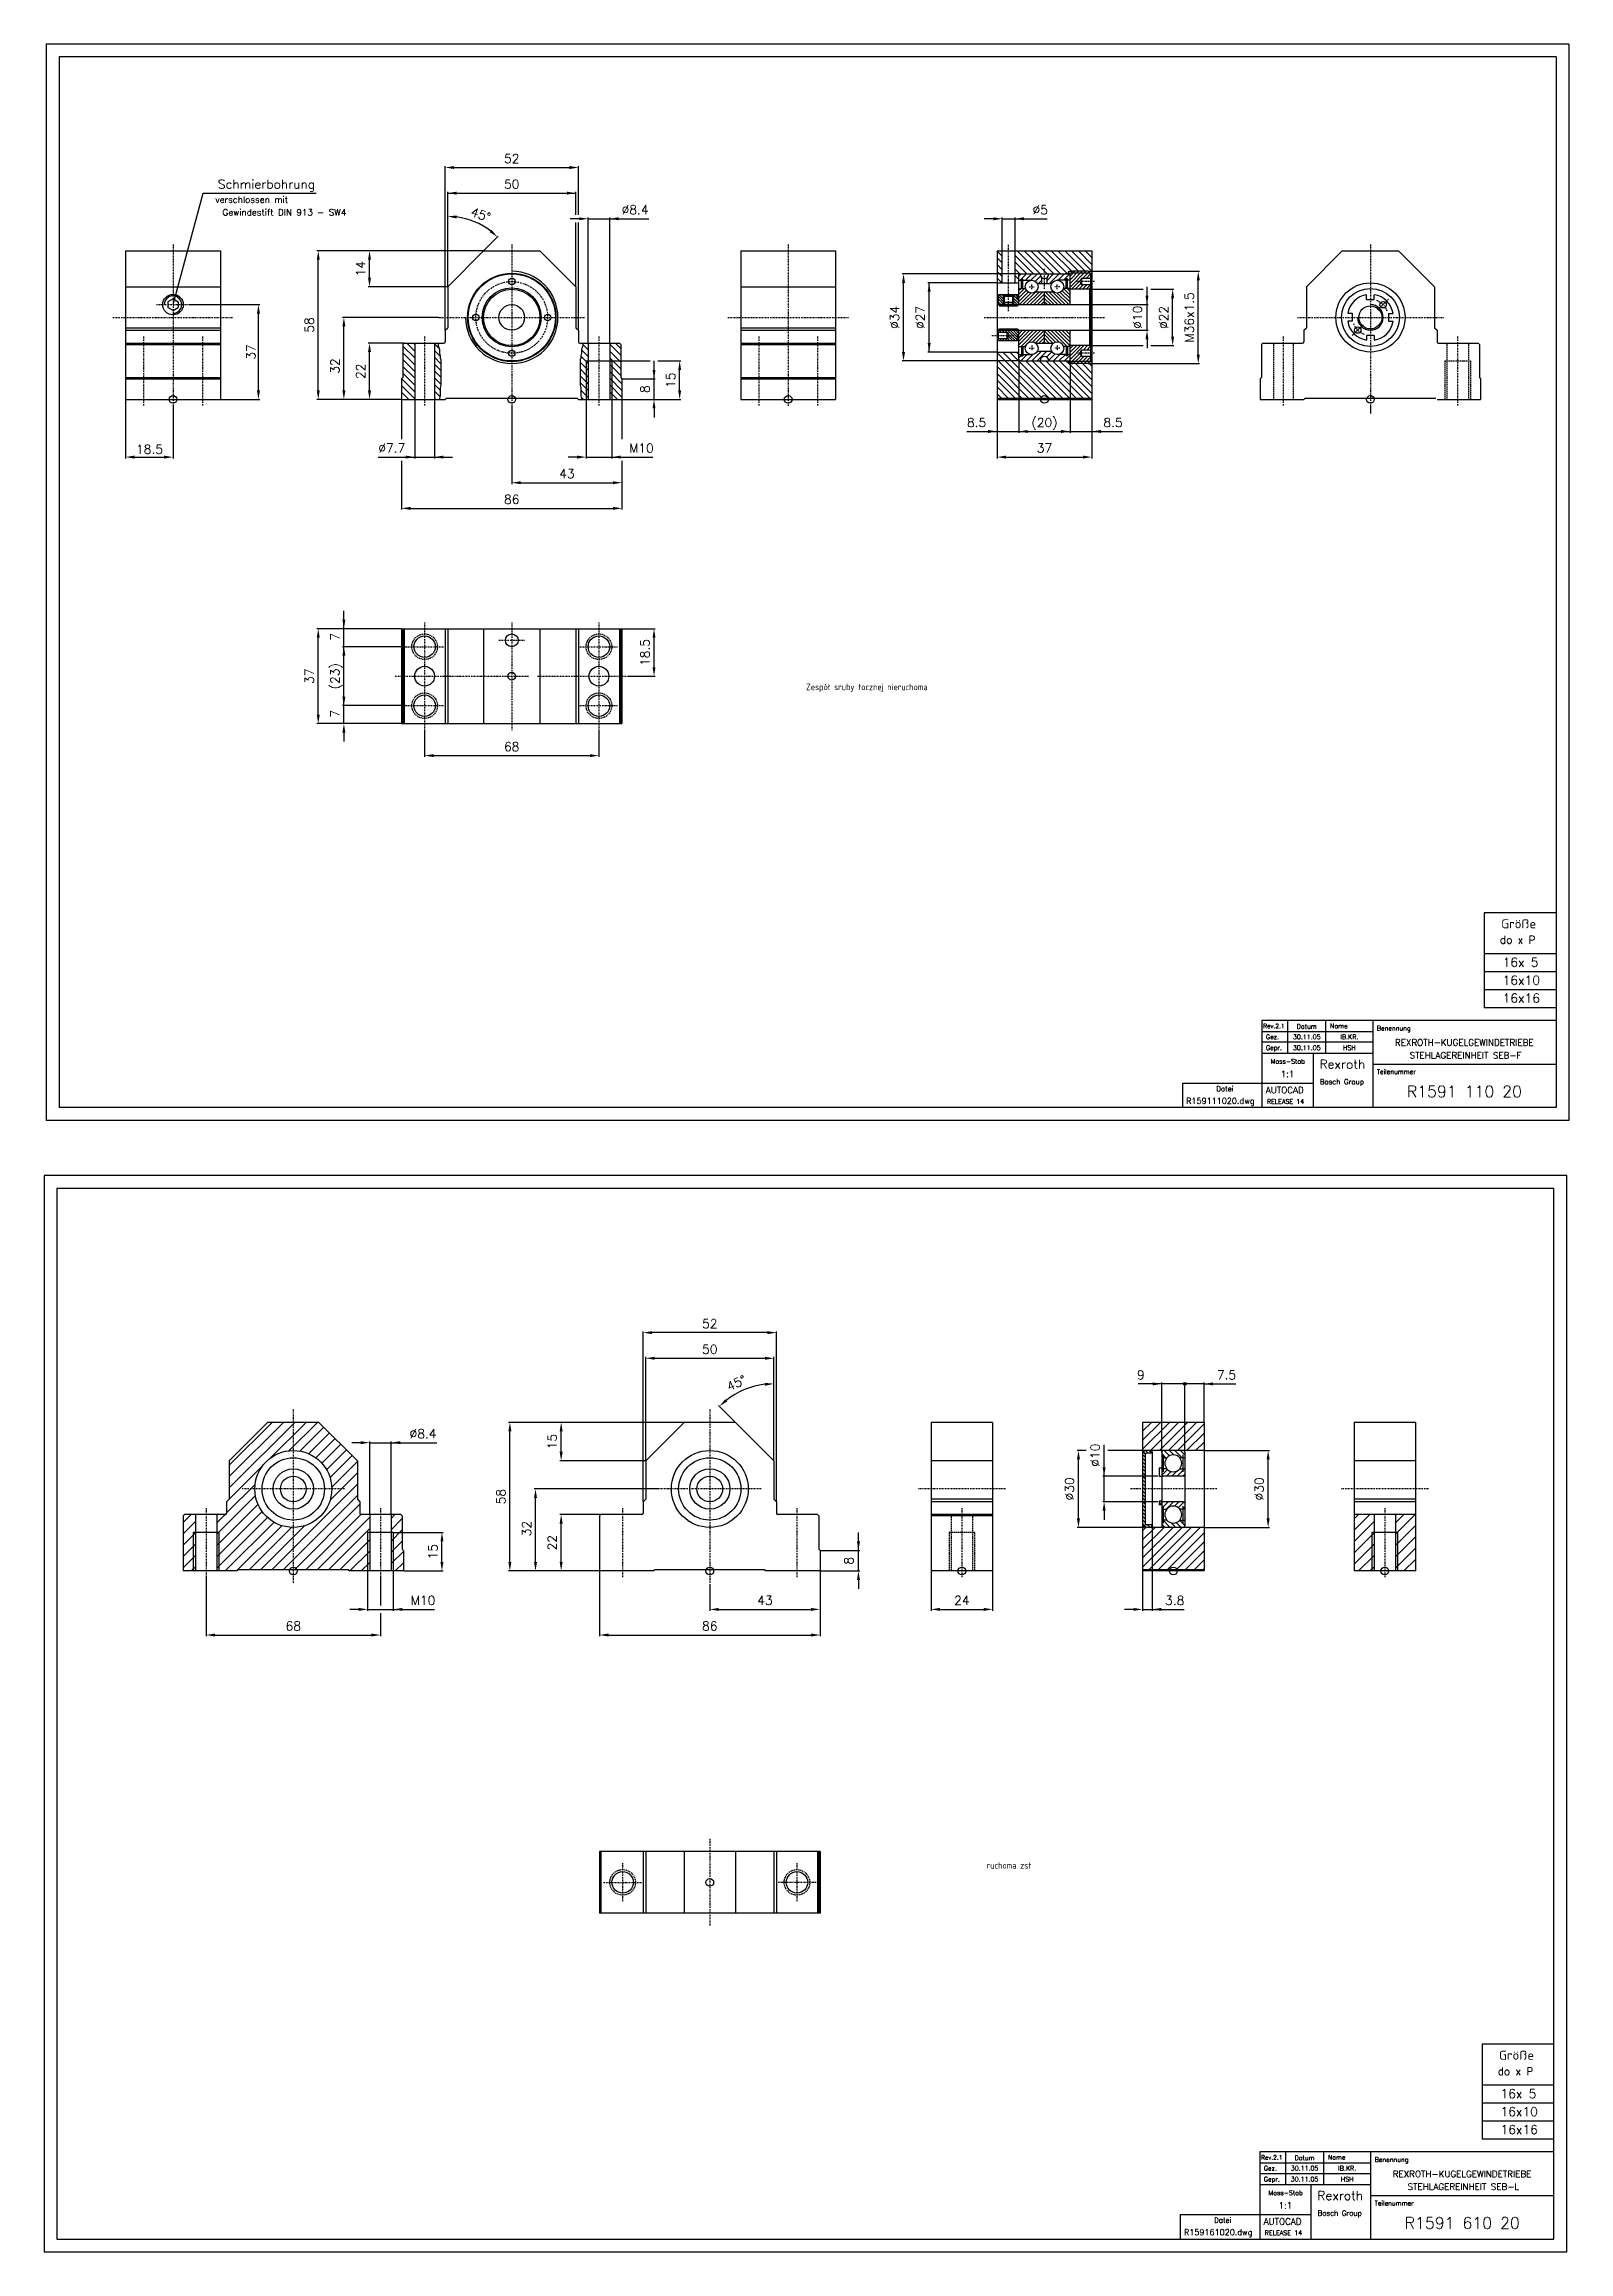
# Model space of a CAD drawing. Header units: millimetres. Extents: x 825 to 4294, y 1031 to 3282.
# Drawn here: x 825 to 1420, y 2257 to 3119 of the extents above; entities that cross this region are included whole.
import ezdxf
from ezdxf.enums import TextEntityAlignment as Align

# ---------------------------------------------------------------- set-up
doc = ezdxf.new("R2010")
doc.units = ezdxf.units.MM
for name, pattern in [('AUSGEZOGEN', [0]), ('GESTRICHELT', [0.75, 0.5, -0.25]), ('STRICHPUNKT', [1, 0.5, -0.25, 0, -0.25])]:
    doc.linetypes.add(name, pattern=pattern)
for name, color, linetype in [('B3STAR', 3, 'AUSGEZOGEN'), ('L2STAR', 2, 'AUSGEZOGEN'), ('L3STAR', 3, 'AUSGEZOGEN'), ('L5STAR', 7, 'AUSGEZOGEN'), ('M2STAR', 2, 'STRICHPUNKT'), ('S2STAR', 2, 'AUSGEZOGEN'), ('T2STAR', 2, 'AUSGEZOGEN'), ('T3STAR', 3, 'AUSGEZOGEN'), ('U2STAR', 2, 'GESTRICHELT')]:
    doc.layers.add(name, color=color, linetype=linetype)
doc.styles.add('SIMPLEX8', font='SIMPLEX8.shx')
doc.styles.get("Standard").update_dxf_attribs({"font": 'geniso.shx'})

msp = doc.modelspace()

# ---------------------------------------------------------------- texts
at = {"char_height": 2.5, "attachment_point": 1}
for s, width, insert in [('Zespół sruby tocznej nieruchoma', 219.3008758, (1121.94478, 2869.23417)), ('ruchoma zst', 138.0742816, (1192.41436, 2409.37152))]:
    msp.add_mtext_dynamic_manual_height_columns(s, width=width, gutter_width=12.5, heights=[0], dxfattribs=dict(at, insert=insert))
at = {"layer": 'B3STAR', "style": 'SIMPLEX8'}
for s, height, p in [('52', 3.5, (1007.12162, 3074.18831)), ('verschlossen mit', 2.5, (905.61945, 3058.18831)), ('Schmierbohrung ', 3.5, (912.61945, 3064.18831)), ('50', 3.5, (1007.12162, 3064.18831)), ('Gewindestift DIN 913 - SW4', 2.5, (918.41945, 3053.18831)), ('%%c8.4', 3.5, (1055.24495, 3054.18831)), ('%%c5', 3.5, (1213.29844, 3054.18831)), ('8.5', 3.5, (1188.46511, 2971.18831)), ('(20)', 3.5, (1214.95844, 2971.18831)), ('8.5', 3.5, (1241.71511, 2971.18831)), ('%%c7.7', 3.5, (960.31162, 2961.18831)), ('M10', 3.5, (1057.71162, 2961.18831)), ('37', 3.5, (1214.95844, 2961.18831)), ('43', 3.5, (1028.62162, 2951.18831)), ('86', 3.5, (1007.12162, 2941.18831)), ('68', 3.5, (1007.12162, 2844.68831)), ('52', 3.5, (1084.38257, 2619.51624)), ('50', 3.5, (1084.38257, 2609.51624)), ('9', 3.5, (1252.54355, 2599.51624)), ('7.5', 3.5, (1285.97355, 2599.51624)), ('%%c8.4', 3.5, (972.50591, 2576.5735)), ('M10', 3.5, (972.47257, 2511.51624)), ('43', 3.5, (1105.88257, 2511.51624)), ('24', 3.5, (1182.71688, 2511.51624)), ('3.8', 3.5, (1265.77355, 2511.51624)), ('68', 3.5, (921.88257, 2501.51624)), ('86', 3.5, (1084.38257, 2501.51624))]:
    msp.add_text(s, height=height, dxfattribs=at).set_placement(p, align=Align.MIDDLE_CENTER)
for s, rotation, p in [('45%%d', 340.86092101, (995.03899, 3052.32398)), ('14', 90, (948.12162, 3031.18831)), ('%%c34', 90, (1156.45844, 3012.18831)), ('%%C27', 90, (1166.45844, 3012.18831)), ('%%c10', 90, (1251.24989, 3012.23606)), ('%%c22', 90, (1261.45844, 3012.18831)), ('M36x1.5', 90, (1271.45844, 3012.18831)), ('58', 90, (928.12162, 3009.18831)), ('32', 90, (938.12162, 2993.18831)), ('22', 90, (948.12162, 2991.18831)), ('15', 90, (1069.12162, 2987.68831)), ('8', 90, (1059.12162, 2984.19498)), ('7', 90, (938.12162, 2887.52831)), ('18.5', 90, (1059.12162, 2881.43831)), ('37', 90, (928.12162, 2872.18831)), ('(23)', 90, (938.12162, 2872.18831)), ('7', 90, (938.12162, 2857.52831)), ('45%%d', 25.11082797, (1094.77211, 2596.32177)), ('15', 90, (1022.88257, 2573.51624)), ('%%c10', 90, (1234.71688, 2568.18957)), ('%%c30', 90, (1224.71688, 2555.01624)), ('%%c30', 90, (1298.71688, 2555.01624)), ('58', 90, (1002.88257, 2552.01624)), ('32', 90, (1012.88257, 2539.53351)), ('15', 90, (976.38257, 2530.51624)), ('22', 90, (1022.88257, 2534.01624)), ('8', 90, (1138.63734, 2527.01351))]:
    msp.add_text(s, height=3.5, rotation=rotation, dxfattribs=at).set_placement(p, align=Align.MIDDLE_CENTER)
at = {"layer": 'B3STAR', "insert": (905.35299, 2998.68831), "char_height": 3.5, "attachment_point": 5, "rotation": 90, "style": 'SIMPLEX8'}
msp.add_mtext('37', dxfattribs=at)
at = {"layer": 'B3STAR', "insert": (865.79989, 2960.75768), "char_height": 3.5, "attachment_point": 5, "style": 'SIMPLEX8'}
msp.add_mtext('18.5', dxfattribs=at)
at = {"layer": 'L5STAR', "color": 7, "style": 'SIMPLEX8'}
for s, height, p in [('Rexroth', 3.5, (1322.24159, 2719.03316)), ('Bosch Group', 2, (1322.3735, 2712.94802)), ('Rexroth', 3.5, (1321.39618, 2277.51127)), ('Bosch Group', 2, (1321.52809, 2271.42612))]:
    msp.add_text(s, height=height, dxfattribs=at).set_placement(p)
at = {"layer": 'T2STAR', "style": 'SIMPLEX8'}
for s, height, p in [('Größe', 3.5, (1393.1303, 2773.80734)), ('do x P', 3, (1392.6303, 2767.80734)), ('16x 5', 3.5, (1393.7303, 2758.80734)), ('16x10', 3.5, (1393.7303, 2751.80734)), ('16x16', 3.5, (1393.7303, 2744.80734)), ('Rev.2.1', 1.7, (1300.2803, 2734.80734)), ('Gez.', 1.8, (1301.3803, 2730.55734)), ('Name', 1.8, (1326.3803, 2734.80734)), ('Benennung', 1.8, (1344.6303, 2733.93234)), ('Gepr.', 1.8, (1301.3803, 2726.30734)), ('Teilenummer', 1.8, (1344.6303, 2716.93244)), ('R159111020.dwg', 2.3, (1270.23671, 2705.32792)), ('Datei', 2, (1281.9934, 2710.19008)), ('AUTOCAD', 2.5, (1301.31684, 2709.42717)), ('RELEASE 14', 1.8, (1301.73671, 2705.32792)), ('Größe', 3.5, (1392.28489, 2332.28544)), ('do x P', 3, (1391.78489, 2326.28544)), ('16x 5', 3.5, (1392.88489, 2317.28544)), ('16x10', 3.5, (1392.88489, 2310.28544)), ('16x16', 3.5, (1392.88489, 2303.28544)), ('Rev.2.1', 1.7, (1299.43489, 2293.28544)), ('Name', 1.8, (1325.53489, 2293.28544)), ('Benennung', 1.8, (1343.78489, 2292.41044)), ('Gez.', 1.8, (1300.53489, 2289.03544)), ('Gepr.', 1.8, (1300.53489, 2284.78544)), ('Teilenummer', 1.8, (1343.78489, 2275.41054)), ('R159161020.dwg', 2.3, (1269.39131, 2263.80602)), ('Datei', 2, (1281.14799, 2268.66818)), ('AUTOCAD', 2.5, (1300.47143, 2267.90527)), ('RELEASE 14', 1.8, (1300.89131, 2263.80602))]:
    msp.add_text(s, height=height, dxfattribs=at).set_placement(p)
for s, height, p in [('30.11.05', 1.8, (1317.2813, 2731.45744)), ('Datum', 1.8, (1317.2813, 2735.52744)), ('IB.KR.', 1.8, (1333.9063, 2731.45744)), ('Mass-Stab', 1.8, (1309.8803, 2721.88304)), ('30.11.05', 1.8, (1317.2813, 2727.20744)), ('HSH', 1.8, (1333.9063, 2727.20744)), ('1:1', 2.5, (1309.7813, 2716.94244)), ('Datum', 1.8, (1316.43589, 2294.00554)), ('30.11.05', 1.8, (1316.43589, 2289.93554)), ('30.11.05', 1.8, (1316.43589, 2285.68554)), ('IB.KR.', 1.8, (1333.06089, 2289.93554)), ('HSH', 1.8, (1333.06089, 2285.68554)), ('Mass-Stab', 1.8, (1309.03489, 2280.36114)), ('1:1', 2.5, (1308.93589, 2275.42054))]:
    msp.add_text(s, height=height, dxfattribs=at).set_placement(p, align=Align.MIDDLE)
at = {"layer": 'T3STAR', "style": 'SIMPLEX8'}
for s, height, p in [('REXROTH-KUGELGEWINDETRIEBE', 2.5, (1378.7303, 2729.23174)), ('STEHLAGEREINHEIT SEB-F', 2.5, (1379.2303, 2724.23174)), ('R1591 110 20', 4.5, (1378.7813, 2710.11424)), ('REXROTH-KUGELGEWINDETRIEBE', 2.5, (1377.88489, 2287.70984)), ('STEHLAGEREINHEIT SEB-L', 2.5, (1378.38489, 2282.70984)), ('R1591 610 20', 4.5, (1377.93589, 2268.59234))]:
    msp.add_text(s, height=height, dxfattribs=at).set_placement(p, align=Align.MIDDLE)

# ---------------------------------------------------------------- blocks, each defined once
blk = doc.blocks.new('R159111020_1')
at = {"layer": 'L2STAR'}
for p, q in [((29, 15), (29, 0)), ((39, 15), (39, 0))]:
    blk.add_line(p, q, dxfattribs=at)
for points in [[(-28.69, 22), (-28.69, 20.91), (-28.43, 20.39), (-28.43, 20.13), (-28.17, 19.61), (-28.17, 18.05), (-27.91, 17.01), (-27.91, 15.97), (-27.65, 15.71), (-27.65, 5.57), (-27.91, 4.53), (-27.91, 1.41), (-28.17, 0.37), (-28.17, 0)], [(27.69, 22), (27.69, 20.91), (27.43, 20.39), (27.43, 20.13), (27.17, 19.61), (27.17, 18.05), (26.91, 17.01), (26.91, 15.97), (26.65, 15.71), (26.65, 5.57), (26.91, 4.53), (26.91, 1.41), (27.17, 0.37), (27.17, 0)]]:
    blk.add_lwpolyline(points, dxfattribs=at)
blk.add_arc((0, 32), 18, 180, 90, dxfattribs=at)
at = {"layer": 'L5STAR'}
for p, q in [((-25, 44), (-11, 58)), ((-11, 58), (11, 58)), ((11, 58), (25, 44)), ((-25, 44), (-25, 28)), ((25, 44), (25, 28)), ((-26, 27), (-25, 28)), ((-26, 27), (-26, 22.5)), ((25, 28), (26, 27)), ((26, 27), (26, 22.5)), ((-42, 22), (-42.5, 21.5)), ((-42.5, 21.5), (-42.5, 8.5)), ((-42, 22), (-26.5, 22)), ((-37.85, 22), (-37.85, 0)), ((-30.15, 22), (-30.15, 0)), ((26.5, 22), (42, 22)), ((29.8, 22), (29.8, 0)), ((38.2, 22), (38.2, 0)), ((42, 22), (42.5, 21.5)), ((42.5, 21.5), (42.5, 8.5)), ((29, 15), (39, 15)), ((-42.5, 8.5), (-43, 8)), ((-43, 8), (-43, 0)), ((-43, 8), (-43, 8)), ((-43, 0), (-26, 0)), ((-25.5, 0.5), (-26, 0)), ((-26, 0), (-26, 0)), ((-25.5, 0.5), (25.5, 0.5)), ((25.5, 0.5), (26, 0)), ((26, 0), (43, 0)), ((42.5, 8.5), (43, 8)), ((43, 8), (43, 0)), ((43, 8), (43, 8))]:
    blk.add_line(p, q, dxfattribs=at)
for centre, radius in [((0, 32), 17.25), ((0, 32), 17), ((0, 32), 11.5), ((0, 46), 1.25), ((0, 32), 11), ((0, 32), 5), ((-14, 32), 1.25), ((14, 32), 1.25), ((0, 18), 1.25)]:
    blk.add_circle(centre, radius, dxfattribs=at)
for centre, start, end in [((-26.5, 22.5), 270, 0), ((26.5, 22.5), 180, 270)]:
    blk.add_arc(centre, 0.5, start, end, dxfattribs=at)
at = {"layer": 'M2STAR'}
for p, q in [((0, 60.5), (0, -2.5)), ((-28.5, 32), (28.5, 32)), ((-34, 24.5), (-34, -2.5)), ((34, 24.5), (34, -2.5))]:
    blk.add_line(p, q, dxfattribs=at)
blk.add_circle((0, 32), 14, dxfattribs=at)
at = {"layer": 'S2STAR'}
for p, q in [((-37.85, 16.19), (-42.5, 20.84)), ((-37.85, 13.54), (-42.5, 18.19)), ((-37.85, 18.85), (-41, 22)), ((-37.85, 21.5), (-38.35, 22)), ((-28.33, 19.93), (-30.15, 21.75)), ((-27.91, 16.86), (-30.15, 19.1)), ((29.8, 16.7), (27.17, 19.33)), ((29.8, 19.35), (27.69, 21.46)), ((42.5, 17.25), (38.2, 21.55)), ((42.5, 14.6), (38.2, 18.9)), ((42.5, 19.91), (40.41, 22)), ((-37.85, 10.89), (-42.5, 15.54)), ((-37.85, 8.24), (-42.5, 12.89)), ((-37.85, 5.59), (-42.5, 10.24)), ((-27.65, 13.95), (-30.15, 16.45)), ((-27.65, 11.3), (-30.15, 13.8)), ((-27.65, 8.64), (-30.15, 11.15)), ((29.8, 11.39), (26.65, 14.55)), ((29.8, 8.74), (26.65, 11.89)), ((29.8, 6.09), (26.65, 9.24)), ((29.8, 14.04), (26.91, 16.94)), ((42.5, 11.95), (38.2, 16.25)), ((42.5, 9.3), (38.2, 13.6)), ((43, 6.15), (38.2, 10.95)), ((-37.85, 0.28), (-43, 5.43)), ((-40.22, 0), (-43, 2.78)), ((-37.85, 2.94), (-42.92, 8.01)), ((-27.65, 5.99), (-30.15, 8.49)), ((-27.91, 3.6), (-30.15, 5.84)), ((-28, 1.04), (-30.15, 3.19)), ((-29.61, 0), (-30.15, 0.54)), ((29.8, 3.44), (26.65, 6.59)), ((29.8, 0.79), (26.91, 3.68)), ((27.93, 0), (27.04, 0.9)), ((43, 3.5), (38.2, 8.3)), ((43, 0.84), (38.2, 5.64)), ((41.19, 0), (38.2, 2.99)), ((38.54, 0), (38.2, 0.34))]:
    blk.add_line(p, q, dxfattribs=at)
blk = doc.blocks.new('R159111020_2')
at = {"layer": 'L5STAR'}
for p, q in [((-18.5, 58), (18.5, 58)), ((-18.5, 58), (-18.5, 0)), ((18.5, 58), (18.5, 0)), ((-18.5, 44), (18.5, 44)), ((-18.5, 28), (18.5, 28)), ((-18.5, 27), (18.5, 27)), ((-18.5, 22), (18.5, 22)), ((-18.5, 21.5), (18.5, 21.5)), ((-18.5, 8.5), (18.5, 8.5)), ((-18.5, 8), (18.5, 8)), ((-18.5, 0), (18.5, 0))]:
    blk.add_line(p, q, dxfattribs=at)
at = {"layer": 'M2STAR'}
for p, q in [((0, 60.5), (0, -2.5)), ((-23.5, 32), (23.5, 32)), ((-11.5, 24.5), (-11.5, -2.5)), ((11.5, 24.5), (11.5, -2.5))]:
    blk.add_line(p, q, dxfattribs=at)
blk = doc.blocks.new('R159111020_21')
at = {"layer": 'L2STAR'}
for p, q in [((9.5, 50), (11, 50)), ((17.75, 49.25), (10.25, 49.25)), ((17, 50), (18.5, 50)), ((-18, 37), (-15.65, 37)), ((-16, 40.35), (-16, 41)), ((-16, 36.5), (-16, 37.9)), ((-15.65, 37.55), (-15.65, 40.7)), ((-14.75, 36.5), (-14.75, 37.2)), ((-14.25, 36.5), (-14.25, 37.2)), ((-13.75, 36.5), (-13.75, 37.2)), ((-13.25, 36.5), (-13.25, 37.2)), ((-12.35, 37.55), (-12.35, 40.7)), ((-12.35, 37), (-10, 37)), ((-12, 40.35), (-12, 41)), ((-12, 36.5), (-12, 37.9)), ((-18, 27), (-10, 27)), ((9.5, 14), (11, 14)), ((17.75, 14.75), (10.25, 14.75)), ((17, 14), (18.5, 14))]:
    blk.add_line(p, q, dxfattribs=at)
at = {"layer": 'L5STAR'}
for p, q in [((-18.5, 58), (18.5, 58)), ((-18.5, 58), (-18.5, 0)), ((-16.5, 45.5), (-16.5, 58)), ((-11.5, 45.5), (-11.5, 58)), ((18.5, 58), (18.5, 0)), ((-18.5, 45.5), (-10, 45.5)), ((-10, 49), (9.4, 49)), ((-10, 37), (-10, 49)), ((-10, 46.5), (-9, 46.5)), ((-10, 43.3), (-7.4, 43.3)), ((-9, 47), (-8.5, 47)), ((-9, 43.3), (-9, 47)), ((-8.5, 43.3), (-8.5, 47)), ((-8.5, 46.5), (-5, 46.5)), ((-2.81, 45.2), (2.81, 45.2)), ((-1, 45.2), (-1, 47.56)), ((1, 45.2), (1, 47.56)), ((8.5, 46.5), (5, 46.5)), ((10, 43.3), (7.4, 43.3)), ((8.5, 49.25), (10.25, 49.25)), ((8.5, 49), (8.5, 49.25)), ((9, 47), (8.5, 47)), ((8.5, 43.3), (8.5, 47)), ((9, 43.3), (9, 47)), ((10, 46.5), (9, 46.5)), ((9.5, 48.99), (9.5, 50)), ((11, 50), (10, 49)), ((10, 37), (10, 49)), ((17, 50), (11, 50)), ((14.5, 47.25), (13.78, 46)), ((13.78, 46), (14.5, 44.75)), ((18, 47.25), (14.5, 47.25)), ((14.5, 47.25), (14.5, 44.75)), ((18, 44.75), (14.5, 44.75)), ((17, 50), (18, 49)), ((17.5, 43), (18, 43.5)), ((17.75, 49.25), (18.5, 49.25)), ((18, 49), (18, 15)), ((-18, 41), (-10.5, 41)), ((-18, 37), (-18, 41)), ((-18, 37), (-17.5, 36.5)), ((-17.5, 36.5), (-10.5, 36.5)), ((-16, 40.35), (-15.65, 40.7)), ((-16, 40.35), (-12, 40.35)), ((-16, 37.9), (-16, 40.35)), ((-16, 37.9), (-12, 37.9)), ((-15.3, 37.2), (-16, 37.9)), ((-15.65, 40.7), (-15.65, 41)), ((-15.65, 40.7), (-12.35, 40.7)), ((-15.65, 36.5), (-15.65, 37.55)), ((-15.3, 37.2), (-12.7, 37.2)), ((-15.25, 36.5), (-15.25, 37.2)), ((-12.75, 36.5), (-12.75, 37.2)), ((-12.7, 37.2), (-12, 37.9)), ((-12.35, 40.7), (-12.35, 41)), ((-12, 40.35), (-12.35, 40.7)), ((-12.35, 36.5), (-12.35, 37.55)), ((-12, 37.9), (-12, 40.35)), ((-10.5, 39), (-10.5, 41)), ((-10.5, 39), (-10, 39)), ((-10, 37), (-10.5, 36.5)), ((-9.7, 37), (9.7, 37)), ((-3.5, 42), (3.5, 42)), ((0, 37), (0, 42)), ((17.5, 43), (10, 43)), ((17.5, 43), (17.5, 21)), ((-18, 27), (-17.5, 27.5)), ((-18, 23), (-18, 27)), ((-18, 26.25), (-14.5, 26.25)), ((-17.5, 27.5), (-10.5, 27.5)), ((-14.5, 23.75), (-14.5, 26.25)), ((-14.5, 26.25), (-13.78, 25)), ((-10, 27), (-10.5, 27.5)), ((-10, 15), (-10, 27)), ((-9.7, 27), (9.7, 27)), ((0, 22), (0, 27)), ((10, 15), (10, 27)), ((-18.5, 18.5), (-10, 18.5)), ((-18, 23.75), (-14.5, 23.75)), ((-18, 23), (-10.5, 23)), ((-14.5, 23.75), (-13.78, 25)), ((-10.5, 23), (-10.5, 25)), ((-10.5, 25), (-10, 25)), ((-10, 20.7), (-7.4, 20.7)), ((-10, 17.5), (-9, 17.5)), ((-9, 20.7), (-9, 17)), ((-8.5, 20.7), (-8.5, 17)), ((-8.5, 17.5), (-5, 17.5)), ((-3.5, 22), (3.5, 22)), ((-2.81, 18.8), (2.81, 18.8)), ((8.5, 17.5), (5, 17.5)), ((10, 20.7), (7.4, 20.7)), ((8.5, 20.7), (8.5, 17)), ((9, 20.7), (9, 17)), ((10, 17.5), (9, 17.5)), ((17.5, 21), (10, 21)), ((13.78, 18), (14.5, 19.25)), ((14.5, 16.75), (13.78, 18)), ((14.5, 16.75), (14.5, 19.25)), ((18, 19.25), (14.5, 19.25)), ((17.5, 21), (18, 20.5)), ((-10, 15), (9.4, 15)), ((-9, 17), (-8.5, 17)), ((9, 17), (8.5, 17)), ((8.5, 15), (8.5, 14.75)), ((8.5, 14.75), (10.25, 14.75)), ((9.5, 15.01), (9.5, 14)), ((11, 14), (10, 15)), ((17, 14), (11, 14)), ((18, 16.75), (14.5, 16.75)), ((17, 14), (18, 15)), ((17.75, 14.75), (18.5, 14.75)), ((-18.5, 0.5), (18.5, 0.5)), ((-18.5, 0), (18.5, 0))]:
    blk.add_line(p, q, dxfattribs=at)
for centre in [(-5, 44), (5, 44), (-5, 20), (5, 20)]:
    blk.add_circle(centre, 2.5, dxfattribs=at)
for centre, radius, start, end in [((-9.4, 48.4), 0.6, 90, 180), ((0, 49), 1.75, 180, 0), ((9.4, 48.4), 0.6, 360, 90), ((-9.7, 37.3), 0.3, 180, 270), ((9.7, 37.3), 0.3, 270, 0), ((-9.7, 26.7), 0.3, 90, 180), ((9.7, 26.7), 0.3, 0, 90), ((-9.4, 15.6), 0.6, 180, 270), ((0, 15), 1.75, 0, 180), ((9.4, 15.6), 0.6, 270, 360)]:
    blk.add_arc(centre, radius, start, end, dxfattribs=at)
at = {"layer": 'M2STAR'}
for p, q in [((-14, 34.5), (-14, 60.5)), ((-6, 44), (-4, 44)), ((-5, 43), (-5, 45)), ((0, 43.2), (0, 51)), ((6, 44), (4, 44)), ((5, 43), (5, 45)), ((19.5, 46), (12.28, 46)), ((-23.5, 32), (23.5, 32)), ((-20.5, 25), (-11.65, 25)), ((-6, 20), (-4, 20)), ((-5, 21), (-5, 19)), ((6, 20), (4, 20)), ((5, 21), (5, 19)), ((19.5, 18), (12.28, 18))]:
    blk.add_line(p, q, dxfattribs=at)
at = {"layer": 'S2STAR'}
for p, q in [((-16.5, 55.9), (-18.5, 57.9)), ((-16.5, 53.25), (-18.5, 55.25)), ((-16.5, 50.6), (-18.5, 52.6)), ((-4.29, 49), (-11.5, 56.21)), ((-6.95, 49), (-11.5, 53.55)), ((-1.64, 49), (-10.64, 58)), ((1.01, 49), (-7.99, 58)), ((3.66, 49), (-5.34, 58)), ((6.31, 49), (-2.69, 58)), ((8.71, 49.25), (-0.04, 58)), ((10.62, 50), (2.62, 58)), ((13.27, 50), (5.27, 58)), ((15.92, 50), (7.92, 58)), ((18.5, 50.07), (10.57, 58)), ((18.5, 52.72), (13.22, 58)), ((18.5, 55.37), (15.87, 58)), ((-16.5, 47.95), (-18.5, 49.95)), ((-16.7, 45.5), (-18.5, 47.3)), ((-9.6, 49), (-11.5, 50.9)), ((-10, 46.75), (-11.5, 48.25)), ((-10, 48.14), (-9.14, 49)), ((-10, 42.49), (-9.19, 43.3)), ((-10, 41.07), (-7.77, 43.3)), ((-9.52, 46.5), (-7.02, 49)), ((-8.5, 45.81), (-9, 46.31)), ((-8.5, 45.1), (-9, 45.6)), ((-8.5, 44.39), (-9, 44.89)), ((-8.5, 43.69), (-9, 44.19)), ((-8.82, 43.3), (-9, 43.48)), ((-8.5, 46.51), (-8.99, 47)), ((-7.4, 46.5), (-4.9, 49)), ((-5.28, 46.5), (-2.78, 49)), ((-3.59, 46.07), (-1.52, 48.14)), ((-2.34, 45.2), (-1, 46.54)), ((1, 46.42), (3.58, 49)), ((1.9, 45.2), (5.7, 49)), ((5.33, 46.5), (7.83, 49)), ((10, 40.74), (7.44, 43.3)), ((7.45, 46.5), (9.67, 48.73)), ((9, 45.98), (8.5, 46.48)), ((9, 45.28), (8.5, 45.78)), ((9, 44.57), (8.5, 45.07)), ((9, 43.86), (8.5, 44.36)), ((8.86, 43.3), (8.5, 43.66)), ((9, 46.69), (8.69, 47)), ((10, 42.16), (8.86, 43.3)), ((9.57, 46.5), (10, 46.93)), ((10, 46.7), (13.3, 50)), ((10, 45.28), (14.72, 50)), ((10, 43.87), (16.13, 50)), ((10, 48.11), (11.89, 50)), ((10.54, 43), (14.1, 46.55)), ((11.96, 43), (14.21, 45.25)), ((13.37, 43), (15.12, 44.75)), ((14.79, 47.25), (17.27, 49.73)), ((14.79, 43), (16.54, 44.75)), ((16.2, 43), (17.95, 44.75)), ((16.21, 47.25), (17.98, 49.02)), ((17.62, 47.25), (18, 47.63)), ((-16, 38.13), (-18, 40.13)), ((-15.65, 36.72), (-18, 39.07)), ((-16.49, 36.5), (-18, 38.01)), ((-16, 39.19), (-17.81, 41)), ((-16, 40.25), (-16.75, 41)), ((-10, 38.5), (-12, 40.5)), ((-10, 37.43), (-12, 39.43)), ((-10.31, 36.69), (-12, 38.37)), ((-11.19, 36.5), (-12, 37.31)), ((-10.5, 40.06), (-11.44, 41)), ((-10, 39.66), (-7.07, 42.59)), ((-10, 38.24), (-6.35, 41.9)), ((-9.77, 37.07), (-5.31, 41.52)), ((-8.42, 37), (-3.42, 42)), ((-7, 37), (-2, 42)), ((-5.59, 37), (-0.59, 42)), ((-4.17, 37), (0, 41.17)), ((-2.76, 37), (0, 39.76)), ((-1.35, 37), (0, 38.35)), ((3.84, 37), (0, 40.84)), ((2.43, 37), (0, 39.43)), ((1.01, 37), (0, 38.01)), ((5.26, 37), (0.26, 42)), ((6.67, 37), (1.67, 42)), ((8.08, 37), (3.08, 42)), ((9.5, 37), (5, 41.5)), ((10, 37.91), (6.14, 41.77)), ((10, 39.33), (6.92, 42.4)), ((-17.91, 26.25), (-18, 26.34)), ((-16.85, 26.25), (-17.8, 27.2)), ((-15.79, 26.25), (-17.04, 27.5)), ((-14.73, 26.25), (-15.98, 27.5)), ((-10.5, 23.09), (-14.91, 27.5)), ((-10.5, 24.15), (-13.85, 27.5)), ((-10.29, 25), (-12.79, 27.5)), ((-10, 25.77), (-11.73, 27.5)), ((-10, 26.83), (-10.17, 27)), ((-10, 21.27), (-4.27, 27)), ((-10, 25.52), (-8.52, 27)), ((-10, 24.1), (-7.1, 27)), ((-10, 22.69), (-5.69, 27)), ((-9.16, 20.7), (-2.86, 27)), ((-6.33, 22.12), (-1.45, 27)), ((-4.57, 22.46), (-0.03, 27)), ((4.3, 22.4), (0, 26.7)), ((5.72, 22.39), (1.11, 27)), ((8.83, 20.7), (2.53, 27)), ((10, 20.94), (3.94, 27)), ((10, 22.36), (5.36, 27)), ((10, 23.77), (6.77, 27)), ((10, 25.19), (8.19, 27)), ((10, 26.6), (9.6, 27)), ((-0.87, 0.5), (-18.5, 18.13)), ((-17.84, 23), (-18, 23.16)), ((-16.78, 23), (-17.53, 23.75)), ((-15.72, 23), (-16.47, 23.75)), ((1.78, 0.5), (-16.22, 18.5)), ((-14.66, 23), (-15.41, 23.75)), ((-14.5, 24.96), (-14.54, 25)), ((-13.6, 23), (-14.44, 23.85)), ((-12.54, 23), (-14.06, 24.52)), ((4.43, 0.5), (-13.57, 18.5)), ((-11.48, 23), (-13.48, 25)), ((-10, 17.58), (-10.92, 18.5)), ((-10, 16.32), (-9, 17.32)), ((-9.2, 15), (-6.7, 17.5)), ((-8.5, 19.64), (-9, 20.14)), ((-8.5, 18.94), (-9, 19.44)), ((-8.5, 18.23), (-9, 18.73)), ((-8.5, 17.52), (-9, 18.02)), ((-8.68, 17), (-9, 17.32)), ((-8.5, 20.35), (-8.85, 20.7)), ((-7.75, 20.7), (-7.12, 21.33)), ((-7.08, 15), (-4.54, 17.54)), ((-4.96, 15), (-1.16, 18.8)), ((-3.57, 22.05), (0, 25.62)), ((-2.84, 15), (0.96, 18.8)), ((-2.2, 22), (0, 24.2)), ((-0.79, 22), (0, 22.79)), ((3.29, 22), (0, 25.29)), ((1.87, 22), (0, 23.87)), ((0.46, 22), (0, 22.46)), ((0.83, 16.54), (2.91, 18.63)), ((1.72, 15.32), (4.08, 17.68)), ((3.52, 15), (6.02, 17.5)), ((5.65, 15), (8.14, 17.49)), ((7.41, 20.7), (7.39, 20.72)), ((7.77, 15), (10, 17.23)), ((9, 19.82), (8.5, 20.32)), ((9, 19.11), (8.5, 19.61)), ((9, 18.41), (8.5, 18.91)), ((9, 17.7), (8.5, 18.2)), ((8.99, 17), (8.5, 17.49)), ((9, 20.53), (8.83, 20.7)), ((10, 17), (14, 21)), ((10, 15.59), (15.41, 21)), ((10, 19.83), (11.17, 21)), ((10, 18.41), (12.59, 21)), ((10.41, 14.59), (13.8, 17.97)), ((15.08, 19.25), (16.83, 21)), ((16.49, 19.25), (17.87, 20.63)), ((-3.52, 0.5), (-18.5, 15.48)), ((-6.18, 0.5), (-18.5, 12.82)), ((-8.83, 0.5), (-18.5, 10.17)), ((7.08, 0.5), (-7.42, 15)), ((9.73, 0.5), (-4.77, 15)), ((12.39, 0.5), (-2.11, 15)), ((15.04, 0.5), (0.54, 15)), ((17.69, 0.5), (3.19, 15)), ((18.5, 2.34), (5.84, 15)), ((18.5, 4.99), (8.74, 14.75)), ((11.24, 14), (14.31, 17.07)), ((18.5, 7.64), (12.14, 14)), ((12.66, 14), (15.41, 16.75)), ((14.07, 14), (16.82, 16.75)), ((18.5, 10.3), (14.8, 14)), ((15.48, 14), (18, 16.52)), ((18.5, 12.95), (17.22, 14.22)), ((-11.48, 0.5), (-18.5, 7.52)), ((-14.13, 0.5), (-18.5, 4.87)), ((-16.78, 0.5), (-18.5, 2.22))]:
    blk.add_line(p, q, dxfattribs=at)
blk = doc.blocks.new('R159111020_3')
at = {"layer": 'L2STAR'}
blk.add_arc((0, 37), 3.4, 270, 180, dxfattribs=at)
at = {"layer": 'L5STAR'}
for p, q in [((-18.5, 58), (18.5, 58)), ((-18.5, 58), (-18.5, 0)), ((18.5, 58), (18.5, 0)), ((-18.5, 44), (18.5, 44)), ((0, 39.31), (-2, 38.15)), ((-2, 38.15), (-2, 35.85)), ((0, 34.69), (-2, 35.85)), ((0, 39.31), (2, 38.15)), ((0, 34.69), (2, 35.85)), ((2, 38.15), (2, 35.85)), ((-18.5, 28), (18.5, 28)), ((-18.5, 27), (18.5, 27)), ((-18.5, 22), (18.5, 22)), ((-18.5, 21.5), (18.5, 21.5)), ((-18.5, 8.5), (18.5, 8.5)), ((-18.5, 8), (18.5, 8)), ((-18.5, 0), (18.5, 0))]:
    blk.add_line(p, q, dxfattribs=at)
blk.add_circle((0, 37), 4, dxfattribs=at)
at = {"layer": 'M2STAR'}
for p, q in [((0, 60.5), (0, -2.5)), ((-6.5, 37), (6.5, 37)), ((-23.5, 32), (23.5, 32)), ((-11.5, 24.5), (-11.5, -2.5)), ((11.5, 24.5), (11.5, -2.5))]:
    blk.add_line(p, q, dxfattribs=at)
blk = doc.blocks.new('R159111020_5')
at = {"layer": 'L5STAR'}
for p, q in [((-43, 18.5), (43, 18.5)), ((-43, 18.5), (-43, -18.5)), ((-42.5, 18.5), (-42.5, -18.5)), ((-42, 18.5), (-42, -18.5)), ((-26, 18.5), (-26, -18.5)), ((-25, 18.5), (-25, -18.5)), ((-11, 18.5), (-11, -18.5)), ((11, 18.5), (11, -18.5)), ((25, 18.5), (25, -18.5)), ((25, 18.5), (25, -18.5)), ((26, 18.5), (26, -18.5)), ((26, 18.5), (26, -18.5)), ((42, 18.5), (42, -18.5)), ((42.5, 18.5), (42.5, -18.5)), ((43, 18.5), (43, -18.5)), ((-43, -18.5), (43, -18.5))]:
    blk.add_line(p, q, dxfattribs=at)
for centre, radius in [((-34, 11.5), 4.2), ((0, 14), 2.5), ((34, 11.5), 4.2), ((-34, 0), 3.85), ((34, 0), 3.85), ((-34, -11.5), 4.2), ((34, -11.5), 4.2)]:
    blk.add_circle(centre, radius, dxfattribs=at)
at = {"layer": 'M2STAR'}
for p, q in [((-34, 21), (-34, -21)), ((0, 21), (0, -21)), ((34, 21), (34, -21)), ((-41.5, 11.5), (-26.5, 11.5)), ((-5, 14), (5, 14)), ((26.5, 11.5), (41.5, 11.5)), ((-45.5, 0), (6.53, 0)), ((10, 0), (45.5, 0)), ((-41.5, -11.5), (-26.5, -11.5)), ((26.5, -11.5), (41.5, -11.5))]:
    blk.add_line(p, q, dxfattribs=at)
at = {"layer": 'U2STAR'}
for centre in [(-34, 11.5), (34, 11.5), (-34, -11.5), (34, -11.5)]:
    blk.add_circle(centre, 5, dxfattribs=at)
blk = doc.blocks.new('R159111020_6')
at = {"layer": 'L2STAR'}
blk.add_arc((0, 32), 5, 180, 90, dxfattribs=at)
at = {"layer": 'L5STAR'}
for p, q in [((-25, 44), (-11, 58)), ((-11, 58), (11, 58)), ((11, 58), (25, 44)), ((-25, 44), (-25, 28)), ((25, 44), (25, 28)), ((-1.5, 39), (-1.5, 40.87)), ((-1.5, 39), (1.5, 39)), ((1.5, 39), (1.5, 40.87)), ((-26, 27), (-25, 28)), ((-26, 27), (-26, 22.5)), ((-7, 33.5), (-8.87, 33.5)), ((-7, 30.5), (-8.87, 30.5)), ((-7, 30.5), (-7, 33.5)), ((7, 33.5), (7, 30.5)), ((7, 33.5), (8.87, 33.5)), ((7, 30.5), (8.87, 30.5)), ((25, 28), (26, 27)), ((26, 27), (26, 22.5)), ((-42, 22), (-42.5, 21.5)), ((-42.5, 21.5), (-42.5, 8.5)), ((-42, 22), (-26.5, 22)), ((1.5, 25), (-1.5, 25)), ((-1.5, 25), (-1.5, 23.13)), ((1.5, 25), (1.5, 23.13)), ((26.5, 22), (42, 22)), ((42, 22), (42.5, 21.5)), ((42.5, 21.5), (42.5, 8.5)), ((-42.5, 8.5), (-43, 8)), ((-43, 8), (-43, 0)), ((-43, 8), (-43, 8)), ((-43, 0), (-26, 0)), ((-25.5, 0.5), (-26, 0)), ((-26, 0), (-26, 0)), ((-25.5, 0.5), (25.5, 0.5)), ((26, 0), (43, 0)), ((42.5, 8.5), (43, 8)), ((43, 8), (43, 0)), ((43, 8), (43, 8))]:
    blk.add_line(p, q, dxfattribs=at)
for centre, radius in [((0, 32), 13.5), ((0, 32), 11.3), ((0, 32), 4.5), ((4.95, 36.95), 1.25), ((-4.95, 27.05), 1.25)]:
    blk.add_circle(centre, radius, dxfattribs=at)
for centre, radius, start, end in [((0, 32), 9, 99.59407, 170.40593), ((0, 32), 9, 9.59407, 80.40593), ((0, 32), 9, 189.59407, 260.40593), ((0, 32), 9, 279.59407, 350.40593), ((-26.5, 22.5), 0.5, 270, 0), ((26.5, 22.5), 0.5, 180, 270)]:
    blk.add_arc(centre, radius, start, end, dxfattribs=at)
at = {"layer": 'M2STAR'}
for p, q in [((0, 60.5), (0, -2.5)), ((2.83, 34.83), (7.07, 39.07)), ((-28.5, 32), (28.5, 32)), ((-7.07, 24.93), (-2.83, 29.17)), ((-34, 24.5), (-34, -2.5)), ((34, 24.5), (34, -2.5))]:
    blk.add_line(p, q, dxfattribs=at)
for start, end in [(20.25275, 69.74725), (200.25275, 249.74725)]:
    blk.add_arc((0, 32), 7, start, end, dxfattribs=at)
at = {"layer": 'U2STAR'}
for p, q in [((-37.85, 22), (-37.85, 0)), ((-30.15, 22), (-30.15, 0)), ((29.8, 22), (29.8, 0)), ((38.2, 22), (38.2, 0)), ((29, 15), (39, 15)), ((29, 15), (29, 0)), ((39, 15), (39, 0))]:
    blk.add_line(p, q, dxfattribs=at)
blk = doc.blocks.new('R159161020_1')
at = {"layer": 'L5STAR'}
for p, q in [((-10, 58), (-25, 43)), ((10, 58), (-10, 58)), ((10, 58), (25, 43)), ((-25, 43), (-25, 28)), ((25, 43), (25, 28)), ((-25, 28), (-26, 27)), ((-26, 27), (-26, 22.5)), ((25, 28), (26, 27)), ((26, 27), (26, 22.5)), ((-42.5, 22), (-43, 21.5)), ((-43, 21.5), (-43, 0)), ((-26.5, 22), (-42.5, 22)), ((42, 22), (26.5, 22)), ((42, 22), (42.5, 21.5)), ((42.5, 21.5), (42.5, 8.5)), ((-22, 0), (-43, 0)), ((-21.5, 0.5), (-22, 0)), ((21.5, 0.5), (-21.5, 0.5)), ((21.5, 0.5), (22, 0)), ((43, 0), (22, 0)), ((42.5, 8.5), (43, 8)), ((43, 8), (43, 0))]:
    blk.add_line(p, q, dxfattribs=at)
for radius in [15, 12.15, 7.85, 5]:
    blk.add_circle((0, 32), radius, dxfattribs=at)
for centre, start, end in [((-26.5, 22.5), 270, 360), ((26.5, 22.5), 180, 270)]:
    blk.add_arc(centre, 0.5, start, end, dxfattribs=at)
at = {"layer": 'M2STAR'}
for p, q in [((0, 63), (0, -5)), ((20, 32), (-20, 32)), ((-34, 24.5), (-34, -2.5)), ((34, 24.5), (34, -2.5))]:
    blk.add_line(p, q, dxfattribs=at)
blk = doc.blocks.new('R159161020_11')
at = {"layer": 'L2STAR'}
for p, q in [((-39, 15), (-39, 0)), ((-29, 15), (-29, 0)), ((29, 15), (29, 0)), ((39, 15), (39, 0))]:
    blk.add_line(p, q, dxfattribs=at)
at = {"layer": 'L5STAR'}
for p, q in [((-10, 58), (-25, 43)), ((10, 58), (-10, 58)), ((10, 58), (25, 43)), ((-25, 43), (-25, 28)), ((25, 43), (25, 28)), ((-25, 28), (-26, 27)), ((-26, 27), (-26, 22.5)), ((25, 28), (26, 27)), ((26, 27), (26, 22.5)), ((-42.5, 22), (-43, 21.5)), ((-43, 21.5), (-43, 0)), ((-26.5, 22), (-42.5, 22)), ((-38.2, 22), (-38.2, 0)), ((-29.8, 22), (-29.8, 0)), ((42, 22), (26.5, 22)), ((29.8, 22), (29.8, 0)), ((38.2, 22), (38.2, 0)), ((42, 22), (42.5, 21.5)), ((42.5, 21.5), (42.5, 8.5)), ((-29, 15), (-39, 15)), ((39, 15), (29, 15)), ((-22, 0), (-43, 0)), ((-21.5, 0.5), (-22, 0)), ((21.5, 0.5), (-21.5, 0.5)), ((21.5, 0.5), (22, 0)), ((43, 0), (22, 0)), ((42.5, 8.5), (43, 8)), ((43, 8), (43, 0))]:
    blk.add_line(p, q, dxfattribs=at)
for radius in [15, 12.15, 7.85, 5]:
    blk.add_circle((0, 32), radius, dxfattribs=at)
for centre, start, end in [((-26.5, 22.5), 270, 0), ((26.5, 22.5), 180, 270)]:
    blk.add_arc(centre, 0.5, start, end, dxfattribs=at)
at = {"layer": 'M2STAR'}
for p, q in [((0, 63), (0, -5)), ((20, 32), (-20, 32)), ((-34, 24.5), (-34, -2.5)), ((34, 24.5), (34, -2.5))]:
    blk.add_line(p, q, dxfattribs=at)
at = {"layer": 'S2STAR'}
for p, q in [((-25, 41.3), (-8.3, 58)), ((-25, 36.88), (-3.88, 58)), ((-25, 32.46), (0.54, 58)), ((-9.17, 43.87), (4.96, 58)), ((-1.72, 46.9), (9.38, 58)), ((2.58, 46.78), (11.9, 56.1)), ((5.98, 45.76), (14.11, 53.89)), ((8.79, 44.15), (16.32, 51.68)), ((11.12, 42.06), (18.53, 49.47)), ((12.99, 39.51), (20.74, 47.26)), ((14.33, 36.43), (22.95, 45.05)), ((-25, 28.04), (-11.87, 41.17)), ((14.34, 27.61), (25, 38.26)), ((14.99, 32.67), (25, 42.68)), ((-29.8, 14.4), (-14.78, 29.42)), ((-29.8, 9.98), (-13.76, 26.02)), ((-26, 22.62), (-14.9, 33.72)), ((-8.35, 0.5), (25, 33.85)), ((-3.93, 0.5), (25, 29.43)), ((0.49, 0.5), (26, 26.01)), ((-43, 18.88), (-39.88, 22)), ((-43, 14.46), (-38.2, 19.26)), ((-29.8, 5.56), (-12.15, 23.21)), ((-29.8, 18.82), (-26.62, 22)), ((-29.8, 1.14), (-10.06, 20.88)), ((-26.52, 0), (-7.51, 19.01)), ((-22.1, 0), (-4.43, 17.67)), ((-12.76, 0.5), (4.39, 17.66)), ((4.91, 0.5), (26.41, 22)), ((9.33, 0.5), (29.8, 20.97)), ((38.2, 20.53), (39.67, 22)), ((38.2, 16.11), (42.5, 20.41)), ((-43, 10.04), (-38.2, 14.84)), ((-43, 5.62), (-38.2, 10.42)), ((-17.18, 0.5), (-0.67, 17.01)), ((13.75, 0.5), (29.8, 16.55)), ((18.17, 0.5), (29.8, 12.13)), ((38.2, 11.69), (42.5, 15.99)), ((38.2, 7.27), (42.5, 11.57)), ((-43, 1.2), (-38.2, 6)), ((-39.78, 0), (-38.2, 1.58)), ((22.09, 0), (29.8, 7.71)), ((26.51, 0), (29.8, 3.29)), ((38.2, 2.85), (43, 7.65)), ((39.77, 0), (43, 3.23))]:
    blk.add_line(p, q, dxfattribs=at)
blk = doc.blocks.new('R159161020_2')
at = {"layer": 'L5STAR'}
for p, q in [((-12, 58), (-12, 0)), ((12, 58), (-12, 58)), ((12, 58), (12, 0)), ((12, 43), (-12, 43)), ((12, 28), (-12, 28)), ((12, 27), (-12, 27)), ((12, 22), (-12, 22)), ((12, 21.5), (-12, 21.5)), ((12, 0), (-12, 0))]:
    blk.add_line(p, q, dxfattribs=at)
at = {"layer": 'M2STAR'}
for p, q in [((17, 32), (-17, 32)), ((0, 24.5), (0, -2.5))]:
    blk.add_line(p, q, dxfattribs=at)
at = {"layer": 'U2STAR'}
for p, q in [((-4.2, 22), (-4.2, 0)), ((4.2, 22), (4.2, 0)), ((-5, 15), (-5, 0)), ((5, 15), (-5, 15)), ((5, 15), (5, 0))]:
    blk.add_line(p, q, dxfattribs=at)
blk = doc.blocks.new('R159161020_21')
at = {"layer": 'L5STAR'}
for p, q in [((-12, 58), (-12, 0)), ((12, 58), (-12, 58)), ((12, 58), (12, 0)), ((12, 47), (-12, 47)), ((-11, 45.5), (-11, 18.5)), ((-8.2, 46), (-10.5, 46)), ((-8.7, 47), (-8.2, 46.5)), ((-8.2, 46.5), (-8.2, 17.5)), ((-4.5, 46.4), (-4.5, 17.6)), ((-4.5, 44.15), (-2.5, 44.15)), ((-3.9, 45.3), (-3.9, 38.7)), ((4.5, 44.15), (2.5, 44.15)), ((3.9, 38.7), (3.9, 45.3)), ((4.5, 46.4), (4.5, 44.15)), ((4.5, 44.15), (4.5, 39.85)), ((-4.5, 40.07), (-5.5, 40.07)), ((-5.5, 40.07), (-5.5, 36.8)), ((-4.5, 36.8), (-5.5, 36.8)), ((-2.5, 39.85), (-4.5, 39.85)), ((3.9, 37), (-3.9, 37)), ((2.5, 39.85), (4.5, 39.85)), ((4.5, 39.85), (4.5, 37.6)), ((4.5, 37.6), (4.5, 26.4)), ((-4.5, 27.2), (-5.5, 27.2)), ((-5.5, 27.2), (-5.5, 25.8)), ((3.9, 27), (-3.9, 27)), ((4.5, 26.4), (4.5, 24.15)), ((-8.2, 18), (-10.5, 18)), ((-8.7, 17), (-8.2, 17.5)), ((-4.5, 25.8), (-5.5, 25.8)), ((-4.5, 24.15), (-2.5, 24.15)), ((-2.5, 19.85), (-4.5, 19.85)), ((-3.9, 25.3), (-3.9, 18.7)), ((4.5, 24.15), (2.5, 24.15)), ((2.5, 19.85), (4.5, 19.85)), ((3.9, 18.7), (3.9, 25.3)), ((4.5, 24.15), (4.5, 19.85)), ((4.5, 19.85), (4.5, 17.6)), ((12, 17), (-12, 17)), ((12, 0.5), (-12, 0.5)), ((12, 0), (-12, 0))]:
    blk.add_line(p, q, dxfattribs=at)
at = {"layer": 'L5STAR', "color": 2}
blk.add_line((4.47, 19.85), (4.5, 19.82), dxfattribs=at)
at = {"layer": 'L5STAR'}
for centre, radius, start, end in [((-10.5, 45.5), 1.5, 90, 180), ((-10.5, 45.5), 0.5, 90, 180), ((-3.9, 46.4), 0.6, 90, 180), ((0, 42), 3.3, 139.27833, 220.72167), ((0, 42), 3.3, 40.72167, 139.27833), ((0, 42), 3.3, 319.27833, 40.72167), ((3.9, 46.4), 0.6, 0, 90), ((-3.9, 37.6), 0.6, 180, 270), ((0, 42), 3.3, 220.72167, 319.27833), ((3.9, 37.6), 0.6, 270, 0), ((-3.9, 26.4), 0.6, 90, 180), ((3.9, 26.4), 0.6, 0, 90), ((-10.5, 18.5), 1.5, 180, 270), ((-10.5, 18.5), 0.5, 180, 270), ((-3.9, 17.6), 0.6, 180, 270), ((0, 22), 3.3, 139.27833, 220.72167), ((0, 22), 3.3, 40.72167, 139.27833), ((0, 22), 3.3, 220.72167, 319.27833), ((0, 22), 3.3, 319.27833, 40.72167), ((3.9, 17.6), 0.6, 270, 0)]:
    blk.add_arc(centre, radius, start, end, dxfattribs=at)
at = {"layer": 'M2STAR'}
blk.add_line((17, 32), (-17, 32), dxfattribs=at)
at = {"layer": 'S2STAR'}
for p, q in [((-12, 51.03), (-5.03, 58)), ((-12, 47.49), (-1.49, 58)), ((-12, 54.56), (-8.56, 58)), ((-8.96, 47), (2.04, 58)), ((-5.42, 47), (5.58, 58)), ((-1.89, 47), (9.11, 58)), ((1.65, 47), (12, 57.35)), ((5.18, 47), (12, 53.82)), ((-11, 44.41), (-12, 45.41)), ((-11, 42.99), (-12, 43.99)), ((-10.93, 45.75), (-11.65, 46.47)), ((-9.77, 46), (-10.75, 46.98)), ((-8.35, 46), (-9.35, 47)), ((-4.5, 45.79), (-2.86, 44.15)), ((-3.59, 47), (-1.52, 44.93)), ((-1.47, 47), (0.24, 45.29)), ((0.65, 47), (3.5, 44.15)), ((2.77, 47), (4.5, 45.27)), ((8.72, 47), (12, 50.28)), ((-11, 41.58), (-12, 42.58)), ((-11, 40.16), (-12, 41.16)), ((-11, 38.75), (-12, 39.75)), ((-11, 37.33), (-12, 38.33)), ((-11, 35.92), (-12, 36.92)), ((-11, 34.51), (-12, 35.51)), ((-4.5, 39.42), (-4.08, 39.85)), ((-4.45, 37.35), (-2.23, 39.57)), ((-2.68, 37), (-0.87, 38.82)), ((-0.56, 37), (1.5, 39.06)), ((1.56, 37), (4.41, 39.85)), ((3.68, 37), (4.5, 37.82)), ((-11, 33.09), (-12, 34.09)), ((-11, 31.68), (-12, 32.68)), ((-11, 30.26), (-12, 31.26)), ((-11, 28.85), (-12, 29.85)), ((-11, 27.44), (-12, 28.44)), ((-11, 26.02), (-12, 27.02)), ((-4.5, 25.83), (-5.5, 26.83)), ((-5.35, 25.8), (-5.5, 25.95)), ((-4.5, 26.72), (-4.98, 27.2)), ((-4.5, 24.57), (-2.07, 27)), ((-2.8, 24.15), (0.05, 27)), ((0.44, 25.27), (2.17, 27)), ((1.95, 24.66), (4.21, 26.92)), ((-11, 24.61), (-12, 25.61)), ((-11, 23.19), (-12, 24.19)), ((-11, 21.78), (-12, 22.78)), ((-11, 20.36), (-12, 21.36)), ((-11, 18.95), (-12, 19.95)), ((-10.46, 17), (-12, 18.54)), ((-9.05, 17), (-10.05, 18)), ((-8.2, 17.56), (-8.64, 18)), ((-4.5, 18.21), (-3.29, 17)), ((-4.01, 19.85), (-1.17, 17)), ((-0.86, 18.81), (0.96, 17)), ((1.16, 18.91), (3.08, 17)), ((2.43, 19.77), (4.5, 17.7)), ((3.56, 24.15), (4.5, 25.09)), ((-12, 8.6), (-3.6, 17)), ((-12, 5.07), (-0.07, 17)), ((-12, 1.53), (3.47, 17)), ((-12, 12.14), (-7.14, 17)), ((-12, 15.67), (-10.67, 17)), ((-9.5, 0.5), (7, 17)), ((-5.96, 0.5), (10.54, 17)), ((-2.43, 0.5), (12, 14.93)), ((1.11, 0.5), (12, 11.39)), ((4.65, 0.5), (12, 7.85)), ((8.18, 0.5), (12, 4.32)), ((11.72, 0.5), (12, 0.78))]:
    blk.add_line(p, q, dxfattribs=at)
blk = doc.blocks.new('R159161020_22')
at = {"layer": 'L2STAR'}
for p, q in [((-5, 15), (-5, 0)), ((5, 15), (5, 0))]:
    blk.add_line(p, q, dxfattribs=at)
at = {"layer": 'L5STAR'}
for p, q in [((-12, 58), (-12, 0)), ((12, 58), (-12, 58)), ((12, 58), (12, 0)), ((12, 43), (-12, 43)), ((12, 28), (-12, 28)), ((12, 27), (-12, 27)), ((12, 22), (-12, 22)), ((-4.2, 22), (-4.2, 0)), ((4.2, 22), (4.2, 0)), ((5, 15), (-5, 15)), ((12, 0), (-12, 0))]:
    blk.add_line(p, q, dxfattribs=at)
at = {"layer": 'M2STAR'}
for p, q in [((17, 32), (-17, 32)), ((0, 24.5), (0, -2.5))]:
    blk.add_line(p, q, dxfattribs=at)
at = {"layer": 'S2STAR'}
for p, q in [((-12, 15.87), (-5.87, 22)), ((-12, 20.29), (-10.29, 22)), ((-12, 11.45), (-4.2, 19.25)), ((4.2, 14.39), (11.81, 22)), ((4.2, 18.81), (7.39, 22)), ((4.2, 9.97), (12, 17.77)), ((-12, 7.03), (-4.2, 14.83)), ((-12, 2.61), (-4.2, 10.41)), ((4.2, 5.55), (12, 13.35)), ((4.2, 1.13), (12, 8.93)), ((-10.19, 0), (-4.2, 5.99)), ((-5.77, 0), (-4.2, 1.57)), ((7.49, 0), (12, 4.51)), ((11.91, 0), (12, 0.09))]:
    blk.add_line(p, q, dxfattribs=at)
blk = doc.blocks.new('R159161020_5')
at = {"layer": 'L5STAR'}
for p, q in [((43, 12), (-43, 12)), ((-43, 12), (-43, -12)), ((-42.5, 12), (-42.5, -12)), ((-26, 12), (-26, -12)), ((-25, 12), (-25, -12)), ((-10, 12), (-10, -12)), ((10, 12), (10, -12)), ((25, 12), (25, -12)), ((26, 12), (26, -12)), ((42, 12), (42, -12)), ((42.5, 12), (42.5, -12)), ((43, 12), (43, -12)), ((43, -12), (-43, -12))]:
    blk.add_line(p, q, dxfattribs=at)
for centre in [(-34, 0), (34, 0)]:
    blk.add_circle(centre, 4.2, dxfattribs=at)
at = {"layer": 'M2STAR'}
for p, q in [((0, 17), (0, -17)), ((-41.5, 0), (-26.5, 0)), ((-34, 7.5), (-34, -7.5)), ((41.5, 0), (26.5, 0)), ((34, 7.5), (34, -7.5))]:
    blk.add_line(p, q, dxfattribs=at)
at = {"layer": 'U2STAR'}
for centre in [(-34, 0), (34, 0)]:
    blk.add_circle(centre, 5, dxfattribs=at)

# ---------------------------------------------------------------- linework, layer by layer
at = {"layer": 'B3STAR', "color": 2}
for p, q in [((981.12162, 3007.18831), (981.12162, 3071.18831)), ((984.62162, 3070.68831), (1029.62162, 3070.68831)), ((1033.12162, 3052.18831), (1033.12162, 3071.18831)), ((875.0469, 3017.18831), (886.70269, 3060.68831)), ((886.70269, 3060.68831), (930.82153, 3060.68831)), ((982.12162, 3024.28831), (982.12162, 3061.18831)), ((982.12162, 3060.68831), (1032.12162, 3060.68831)), ((1032.12162, 3052.18831), (1032.12162, 3061.18831)), ((1033.42162, 3050.68831), (1029.92162, 3050.68831)), ((1036.92162, 3002.18831), (1036.92162, 3051.18831)), ((1036.92162, 3050.68831), (1060.57829, 3050.68831)), ((1045.32162, 3002.28831), (1045.32162, 3051.18831)), ((1194.95844, 3050.68831), (1191.45844, 3050.68831)), ((1198.45844, 3038.28831), (1198.45844, 3051.18831)), ((1198.45844, 3050.68831), (1210.45844, 3050.68831)), ((1203.45844, 3038.28831), (1203.45844, 3051.18831)), ((1210.45844, 3050.68831), (1216.04844, 3050.68831)), ((996.19233, 3038.25902), (1001.87461, 3043.94129)), ((1032.12162, 3024.28831), (1032.12162, 3049.18831)), ((1033.12162, 3007.18831), (1033.12162, 3049.18831)), ((996.02162, 3038.18831), (931.12162, 3038.18831)), ((931.62162, 2983.68831), (931.62162, 3034.68831)), ((951.62162, 3027.68831), (951.62162, 3034.68831)), ((982.02162, 3024.18831), (951.12162, 3024.18831)), ((1204.95844, 3029.18831), (1159.45844, 3029.18831)), ((1159.95844, 2998.68831), (1159.95844, 3025.68831)), ((1196.45844, 3025.68831), (1169.45844, 3025.68831)), ((1169.95844, 2998.68831), (1169.95844, 3025.68831)), ((1233.45844, 3030.18831), (1275.45844, 3030.18831)), ((1254.95844, 3007.18831), (1254.95844, 3024.18831)), ((1274.95844, 2997.68831), (1274.95844, 3026.68831)), ((881.55844, 3017.18831), (908.78801, 3017.18831)), ((1224.95844, 3017.18831), (1255.45844, 3017.18831)), ((1232.45844, 3023.18831), (1253.45844, 3023.18831)), ((1256.45844, 3023.18831), (1265.45844, 3023.18831)), ((1264.95844, 3004.68831), (1264.95844, 3019.68831)), ((908.28801, 2983.68831), (908.28801, 3013.68831)), ((978.52162, 3012.18831), (941.12162, 3012.18831)), ((941.62162, 2983.68831), (941.62162, 3008.68831)), ((1224.95844, 3007.18831), (1255.45844, 3007.18831)), ((965.02162, 3002.18831), (951.12162, 3002.18831)), ((951.62162, 2983.68831), (951.62162, 2998.68831)), ((1196.45844, 2998.68831), (1169.45844, 2998.68831)), ((1232.45844, 3001.18831), (1253.45844, 3001.18831)), ((1254.95844, 3003.68831), (1254.95844, 3000.18831)), ((1256.45844, 3001.18831), (1265.45844, 3001.18831)), ((1046.22162, 2995.18831), (1061.12162, 2995.18831)), ((1062.62162, 2980.18831), (1062.62162, 2995.18831)), ((1064.12162, 2995.18831), (1073.12162, 2995.18831)), ((1072.62162, 2983.68831), (1072.62162, 2991.68831)), ((1204.95844, 2995.18831), (1159.45844, 2995.18831)), ((1204.95844, 2995.08831), (1204.95844, 2967.18831)), ((1224.95844, 2995.18831), (1224.95844, 2967.18831)), ((1233.45844, 2994.18831), (1275.45844, 2994.18831)), ((1050.22162, 2988.18831), (1063.12162, 2988.18831)), ((856.45844, 2980.08831), (856.45844, 2957.18831)), ((874.95844, 2977.58831), (874.95844, 2957.18831)), ((893.55844, 2980.18831), (908.78801, 2980.18831)), ((964.02162, 2980.18831), (931.12162, 2980.18831)), ((964.12162, 2980.08831), (964.12162, 2964.68831)), ((969.27162, 2980.08831), (969.27162, 2957.18831)), ((976.97162, 2980.08831), (976.97162, 2957.18831)), ((1007.12162, 2977.58831), (1007.12162, 2974.68831)), ((1007.12162, 2974.68831), (1007.12162, 2947.18831)), ((1036.12162, 2980.08831), (1036.12162, 2957.18831)), ((1046.12162, 2980.08831), (1046.12162, 2957.18831)), ((1050.12162, 2980.08831), (1050.12162, 2964.68831)), ((1050.22162, 2980.18831), (1073.12162, 2980.18831)), ((1062.62162, 2976.68831), (1062.62162, 2973.18831)), ((1196.45844, 2980.08831), (1196.45844, 2957.18831)), ((1233.45844, 2980.08831), (1233.45844, 2957.18831)), ((1342.12162, 2977.58831), (1342.12162, 2974.68831)), ((1184.64061, 2967.68831), (1245.38177, 2967.68831)), ((859.95844, 2957.68831), (871.45844, 2957.68831)), ((955.03456, 2957.68831), (983.97162, 2957.68831)), ((964.12162, 2956.18831), (964.12162, 2937.18831)), ((1032.62162, 2957.68831), (1029.12162, 2957.68831)), ((1036.12162, 2957.68831), (1062.21162, 2957.68831)), ((1050.12162, 2956.18831), (1050.12162, 2937.18831)), ((1199.95844, 2957.68831), (1229.95844, 2957.68831)), ((1010.62162, 2947.68831), (1046.62162, 2947.68831)), ((967.62162, 2937.68831), (1046.62162, 2937.68831)), ((941.62162, 2853.68831), (941.62162, 2897.68831)), ((964.02162, 2890.68831), (931.12162, 2890.68831)), ((931.62162, 2857.18831), (931.62162, 2887.18831)), ((1050.22162, 2890.68831), (1063.12162, 2890.68831)), ((1062.62162, 2875.68831), (1062.62162, 2887.18831)), ((965.52162, 2883.68831), (941.12162, 2883.68831)), ((1052.72162, 2872.18831), (1063.12162, 2872.18831)), ((965.52162, 2860.68831), (941.12162, 2860.68831)), ((964.02162, 2853.68831), (931.12162, 2853.68831)), ((941.62162, 2850.18831), (941.62162, 2846.68831)), ((973.12162, 2851.08831), (973.12162, 2840.68831)), ((1041.12162, 2851.08831), (1041.12162, 2840.68831)), ((976.62162, 2841.18831), (1037.62162, 2841.18831)), ((1058.38257, 2550.11624), (1058.38257, 2616.51624)), ((1106.88257, 2616.01624), (1061.88257, 2616.01624)), ((1110.38257, 2550.11624), (1110.38257, 2616.51624)), ((1059.38257, 2566.11624), (1059.38257, 2606.51624)), ((1062.88257, 2606.01624), (1105.88257, 2606.01624)), ((1109.38257, 2566.11624), (1109.38257, 2606.51624)), ((1277.21688, 2596.01624), (1251.46022, 2596.01624)), ((1260.71688, 2569.41624), (1260.71688, 2596.51624)), ((1269.71688, 2569.41624), (1269.71688, 2596.51624)), ((1277.21688, 2581.11624), (1277.21688, 2596.51624)), ((1277.21688, 2596.01624), (1289.64022, 2596.01624)), ((1094.31186, 2581.08695), (1087.78541, 2587.6134)), ((1074.28257, 2581.01624), (1005.88257, 2581.01624)), ((1006.38257, 2526.51624), (1006.38257, 2577.51624)), ((1026.38257, 2569.51624), (1026.38257, 2577.51624)), ((948.18257, 2573.0735), (944.68257, 2573.0735)), ((951.68257, 2545.11624), (951.68257, 2573.5735)), ((951.68257, 2573.0735), (977.83924, 2573.0735)), ((960.08257, 2545.11624), (960.08257, 2573.5735)), ((1231.21688, 2570.01624), (1227.71688, 2570.01624)), ((1238.21688, 2550.01624), (1238.21688, 2572.27291)), ((1253.11688, 2570.01624), (1239.71688, 2570.01624)), ((1277.31688, 2570.01624), (1302.71688, 2570.01624)), ((1059.28257, 2566.01624), (1025.88257, 2566.01624)), ((1228.21688, 2543.51624), (1228.21688, 2566.51624)), ((1259.16033, 2560.01624), (1237.71688, 2560.01624)), ((1302.21688, 2543.51624), (1302.21688, 2566.51624)), ((1064.28257, 2555.01624), (1015.88257, 2555.01624)), ((1016.38257, 2526.51624), (1016.38257, 2551.51624)), ((1041.78257, 2545.01624), (1025.88257, 2545.01624)), ((1026.38257, 2526.51624), (1026.38257, 2541.51624)), ((1259.16033, 2550.01624), (1237.71688, 2550.01624)), ((1238.21688, 2546.51624), (1238.21688, 2543.01624)), ((960.98257, 2538.01624), (980.38257, 2538.01624)), ((979.88257, 2526.51624), (979.88257, 2534.51624)), ((1142.38257, 2523.01624), (1142.38257, 2538.01624)), ((1253.11688, 2540.01624), (1227.71688, 2540.01624)), ((1257.01688, 2540.41624), (1257.01688, 2507.51624)), ((1277.31688, 2540.01624), (1302.71688, 2540.01624)), ((1127.48257, 2531.01624), (1142.88257, 2531.01624)), ((887.88257, 2520.41624), (887.88257, 2497.51624)), ((950.88257, 2522.91624), (950.88257, 2507.51624)), ((955.88257, 2520.41624), (955.88257, 2509.51624)), ((960.88257, 2522.91624), (960.88257, 2507.51624)), ((964.98257, 2523.01624), (980.38257, 2523.01624)), ((1041.28257, 2523.01624), (1005.88257, 2523.01624)), ((1041.38257, 2522.91624), (1041.38257, 2497.51624)), ((1084.38257, 2517.91624), (1084.38257, 2507.51624)), ((1127.38257, 2522.91624), (1127.38257, 2497.51624)), ((1127.48257, 2523.01624), (1142.88257, 2523.01624)), ((1142.38257, 2519.51624), (1142.38257, 2516.01624)), ((1170.71688, 2522.91624), (1170.71688, 2507.51624)), ((1194.71688, 2522.91624), (1194.71688, 2507.51624)), ((1253.21688, 2522.91624), (1253.21688, 2507.51624)), ((947.38257, 2508.01624), (943.88257, 2508.01624)), ((950.88257, 2508.01624), (976.97257, 2508.01624)), ((1087.88257, 2508.01624), (1123.88257, 2508.01624)), ((1174.21688, 2508.01624), (1191.21688, 2508.01624)), ((1249.71688, 2508.01624), (1246.21688, 2508.01624)), ((1253.21688, 2508.01624), (1269.44022, 2508.01624)), ((955.88257, 2506.51624), (955.88257, 2497.51624)), ((891.38257, 2498.01624), (952.38257, 2498.01624)), ((1044.88257, 2498.01624), (1123.88257, 2498.01624))]:
    msp.add_line(p, q, dxfattribs=at)
at = {"layer": 'B3STAR'}
for centre, radius in [((874.95844, 2980.18831), 1.5), ((1007.12162, 2980.18831), 1.5), ((1114.95844, 2980.18831), 1.5), ((1214.95844, 2980.18831), 1.5), ((1342.12162, 2980.18831), 1.5), ((1007.12162, 2872.18831), 1.5), ((1269.71688, 2596.01624), 0.5), ((921.88257, 2523.01624), 1.5), ((1084.38257, 2523.01624), 1.5), ((1182.71688, 2523.01624), 1.5), ((1265.21688, 2523.01624), 1.5), ((1347.71688, 2523.01624), 1.5), ((1084.38257, 2401.48553), 1.5)]:
    msp.add_circle(centre, radius, dxfattribs=at)
at = {"layer": 'B3STAR', "color": 2}
for centre, radius, start, end in [((982.12162, 3024.18831), 27.43494, 52.31444937, 82.68555063), ((1109.38257, 2566.01624), 30.043, 96.67872137, 128.32127863)]:
    msp.add_arc(centre, radius, start, end, dxfattribs=at)
for points in [[(984.62162, 3071.27164), (984.62162, 3070.10498), (981.12162, 3070.68831)], [(1029.62162, 3071.27164), (1029.62162, 3070.10498), (1033.12162, 3070.68831)], [(985.62162, 3061.27164), (985.62162, 3060.10498), (982.12162, 3060.68831)], [(1028.62162, 3061.27164), (1028.62162, 3060.10498), (1032.12162, 3060.68831)], [(985.57728, 3050.81785), (985.6517, 3051.98214), (982.12162, 3051.62325)], [(1033.42162, 3051.27164), (1033.42162, 3050.10498), (1036.92162, 3050.68831)], [(1048.82162, 3051.27164), (1048.82162, 3050.10498), (1045.32162, 3050.68831)], [(1194.95844, 3051.27164), (1194.95844, 3050.10498), (1198.45844, 3050.68831)], [(1206.95844, 3051.27164), (1206.95844, 3050.10498), (1203.45844, 3050.68831)], [(999.27868, 3046.33766), (998.50803, 3045.46176), (1001.52105, 3043.58774)], [(931.03829, 3034.68831), (932.20495, 3034.68831), (931.62162, 3038.18831)], [(951.03829, 3034.68831), (952.20495, 3034.68831), (951.62162, 3038.18831)], [(951.03829, 3027.68831), (952.20495, 3027.68831), (951.62162, 3024.18831)], [(1159.37511, 3025.68831), (1160.54177, 3025.68831), (1159.95844, 3029.18831)], [(1169.37511, 3022.18831), (1170.54177, 3022.18831), (1169.95844, 3025.68831)], [(1274.37511, 3026.68831), (1275.54177, 3026.68831), (1274.95844, 3030.18831)], [(907.70468, 3013.68831), (908.87134, 3013.68831), (908.28801, 3017.18831)], [(1254.37511, 3020.68831), (1255.54177, 3020.68831), (1254.95844, 3017.18831)], [(1264.37511, 3019.68831), (1265.54177, 3019.68831), (1264.95844, 3023.18831)], [(941.03829, 3008.68831), (942.20495, 3008.68831), (941.62162, 3012.18831)], [(1254.37511, 3003.68831), (1255.54177, 3003.68831), (1254.95844, 3007.18831)], [(951.03829, 2998.68831), (952.20495, 2998.68831), (951.62162, 3002.18831)], [(1159.37511, 2998.68831), (1160.54177, 2998.68831), (1159.95844, 2995.18831)], [(1169.37511, 3002.18831), (1170.54177, 3002.18831), (1169.95844, 2998.68831)], [(1264.37511, 3004.68831), (1265.54177, 3004.68831), (1264.95844, 3001.18831)], [(1062.03829, 2991.68831), (1063.20495, 2991.68831), (1062.62162, 2988.18831)], [(1072.03829, 2991.68831), (1073.20495, 2991.68831), (1072.62162, 2995.18831)], [(1274.37511, 2997.68831), (1275.54177, 2997.68831), (1274.95844, 2994.18831)], [(907.70468, 2983.68831), (908.87134, 2983.68831), (908.28801, 2980.18831)], [(931.03829, 2983.68831), (932.20495, 2983.68831), (931.62162, 2980.18831)], [(941.03829, 2983.68831), (942.20495, 2983.68831), (941.62162, 2980.18831)], [(951.03829, 2983.68831), (952.20495, 2983.68831), (951.62162, 2980.18831)], [(1072.03829, 2983.68831), (1073.20495, 2983.68831), (1072.62162, 2980.18831)], [(1062.03829, 2976.68831), (1063.20495, 2976.68831), (1062.62162, 2980.18831)], [(1192.95844, 2968.27164), (1192.95844, 2967.10498), (1196.45844, 2967.68831)], [(1208.45844, 2968.27164), (1208.45844, 2967.10498), (1204.95844, 2967.68831)], [(1221.45844, 2968.27164), (1221.45844, 2967.10498), (1224.95844, 2967.68831)], [(1236.95844, 2968.27164), (1236.95844, 2967.10498), (1233.45844, 2967.68831)], [(859.95844, 2958.27164), (859.95844, 2957.10498), (856.45844, 2957.68831)], [(871.45844, 2958.27164), (871.45844, 2957.10498), (874.95844, 2957.68831)], [(965.77162, 2958.27164), (965.77162, 2957.10498), (969.27162, 2957.68831)], [(980.47162, 2958.27164), (980.47162, 2957.10498), (976.97162, 2957.68831)], [(1032.62162, 2958.27164), (1032.62162, 2957.10498), (1036.12162, 2957.68831)], [(1049.62162, 2958.27164), (1049.62162, 2957.10498), (1046.12162, 2957.68831)], [(1199.95844, 2958.27164), (1199.95844, 2957.10498), (1196.45844, 2957.68831)], [(1229.95844, 2958.27164), (1229.95844, 2957.10498), (1233.45844, 2957.68831)], [(1010.62162, 2948.27164), (1010.62162, 2947.10498), (1007.12162, 2947.68831)], [(1046.62162, 2948.27164), (1046.62162, 2947.10498), (1050.12162, 2947.68831)], [(967.62162, 2938.27164), (967.62162, 2937.10498), (964.12162, 2937.68831)], [(1046.62162, 2938.27164), (1046.62162, 2937.10498), (1050.12162, 2937.68831)], [(931.03829, 2887.18831), (932.20495, 2887.18831), (931.62162, 2890.68831)], [(941.03829, 2894.18831), (942.20495, 2894.18831), (941.62162, 2890.68831)], [(1062.03829, 2887.18831), (1063.20495, 2887.18831), (1062.62162, 2890.68831)], [(941.03829, 2880.18831), (942.20495, 2880.18831), (941.62162, 2883.68831)], [(1062.03829, 2875.68831), (1063.20495, 2875.68831), (1062.62162, 2872.18831)], [(941.03829, 2864.18831), (942.20495, 2864.18831), (941.62162, 2860.68831)], [(931.03829, 2857.18831), (932.20495, 2857.18831), (931.62162, 2853.68831)], [(941.03829, 2850.18831), (942.20495, 2850.18831), (941.62162, 2853.68831)], [(976.62162, 2841.77164), (976.62162, 2840.60498), (973.12162, 2841.18831)], [(1037.62162, 2841.77164), (1037.62162, 2840.60498), (1041.12162, 2841.18831)], [(1061.88257, 2616.59957), (1061.88257, 2615.43291), (1058.38257, 2616.01624)], [(1106.88257, 2616.59957), (1106.88257, 2615.43291), (1110.38257, 2616.01624)], [(1062.88257, 2606.59957), (1062.88257, 2605.43291), (1059.38257, 2606.01624)], [(1105.88257, 2606.59957), (1105.88257, 2605.43291), (1109.38257, 2606.01624)], [(1105.85454, 2596.4377), (1105.9225, 2595.27302), (1109.38257, 2596.05924)], [(1257.21688, 2596.59957), (1257.21688, 2595.43291), (1260.71688, 2596.01624)], [(1280.71688, 2596.59957), (1280.71688, 2595.43291), (1277.21688, 2596.01624)], [(1091.14155, 2589.15055), (1090.36605, 2590.02216), (1088.13897, 2587.25985)], [(1005.79924, 2577.51624), (1006.96591, 2577.51624), (1006.38257, 2581.01624)], [(1025.79924, 2577.51624), (1026.96591, 2577.51624), (1026.38257, 2581.01624)], [(948.18257, 2573.65683), (948.18257, 2572.49017), (951.68257, 2573.0735)], [(963.58257, 2573.65683), (963.58257, 2572.49017), (960.08257, 2573.0735)], [(1025.79924, 2569.51624), (1026.96591, 2569.51624), (1026.38257, 2566.01624)], [(1227.63355, 2566.51624), (1228.80022, 2566.51624), (1228.21688, 2570.01624)], [(1301.63355, 2566.51624), (1302.80022, 2566.51624), (1302.21688, 2570.01624)], [(1237.63355, 2563.51624), (1238.80022, 2563.51624), (1238.21688, 2560.01624)], [(1015.79924, 2551.51624), (1016.96591, 2551.51624), (1016.38257, 2555.01624)], [(1025.79924, 2541.51624), (1026.96591, 2541.51624), (1026.38257, 2545.01624)], [(1227.63355, 2543.51624), (1228.80022, 2543.51624), (1228.21688, 2540.01624)], [(1237.63355, 2546.51624), (1238.80022, 2546.51624), (1238.21688, 2550.01624)], [(1301.63355, 2543.51624), (1302.80022, 2543.51624), (1302.21688, 2540.01624)], [(979.29924, 2534.51624), (980.46591, 2534.51624), (979.88257, 2538.01624)], [(1141.79924, 2534.51624), (1142.96591, 2534.51624), (1142.38257, 2531.01624)], [(979.29924, 2526.51624), (980.46591, 2526.51624), (979.88257, 2523.01624)], [(1005.79924, 2526.51624), (1006.96591, 2526.51624), (1006.38257, 2523.01624)], [(1015.79924, 2526.51624), (1016.96591, 2526.51624), (1016.38257, 2523.01624)], [(1025.79924, 2526.51624), (1026.96591, 2526.51624), (1026.38257, 2523.01624)], [(1141.79924, 2519.51624), (1142.96591, 2519.51624), (1142.38257, 2523.01624)], [(947.38257, 2508.59957), (947.38257, 2507.43291), (950.88257, 2508.01624)], [(964.38257, 2508.59957), (964.38257, 2507.43291), (960.88257, 2508.01624)], [(1087.88257, 2508.59957), (1087.88257, 2507.43291), (1084.38257, 2508.01624)], [(1123.88257, 2508.59957), (1123.88257, 2507.43291), (1127.38257, 2508.01624)], [(1174.21688, 2508.59957), (1174.21688, 2507.43291), (1170.71688, 2508.01624)], [(1191.21688, 2508.59957), (1191.21688, 2507.43291), (1194.71688, 2508.01624)], [(1249.71688, 2508.59957), (1249.71688, 2507.43291), (1253.21688, 2508.01624)], [(1260.51688, 2508.59957), (1260.51688, 2507.43291), (1257.01688, 2508.01624)], [(891.38257, 2498.59957), (891.38257, 2497.43291), (887.88257, 2498.01624)], [(952.38257, 2498.59957), (952.38257, 2497.43291), (955.88257, 2498.01624)], [(1044.88257, 2498.59957), (1044.88257, 2497.43291), (1041.38257, 2498.01624)], [(1123.88257, 2498.59957), (1123.88257, 2497.43291), (1127.38257, 2498.01624)]]:
    msp.add_solid(points, dxfattribs=at)
at = {"layer": 'L2STAR'}
for p, q in [((825.5313, 3118.83241), (825.5313, 2698.83241)), ((1419.5313, 3118.83241), (825.5313, 3118.83241)), ((1419.5313, 3118.83241), (1419.5313, 2698.83241)), ((1419.5313, 2698.83241), (825.5313, 2698.83241)), ((1418.68589, 2677.31051), (824.68589, 2677.31051)), ((824.68589, 2677.31051), (824.68589, 2257.31051)), ((1418.68589, 2257.31051), (1418.68589, 2677.31051)), ((824.68589, 2257.31051), (1418.68589, 2257.31051))]:
    msp.add_line(p, q, dxfattribs=at)
at = {"layer": 'L3STAR'}
for p, q in [((830.5313, 3113.83241), (830.5313, 2703.83241)), ((1414.5313, 3113.83241), (830.5313, 3113.83241)), ((1414.5313, 3113.83241), (1414.5313, 2703.83241)), ((1386.5313, 2779.83234), (1386.5313, 2742.83234)), ((1414.5313, 2779.83234), (1386.5313, 2779.83234)), ((1414.5313, 2763.83234), (1386.5313, 2763.83234)), ((1414.5313, 2756.83234), (1386.5313, 2756.83234)), ((1414.5313, 2749.83234), (1386.5313, 2749.83234)), ((1414.5313, 2742.83234), (1386.5313, 2742.83234)), ((1299.7813, 2737.83234), (1299.7813, 2703.83241)), ((1414.5313, 2737.83234), (1299.7813, 2737.83234)), ((1299.7813, 2733.58234), (1343.0313, 2733.58234)), ((1309.7813, 2737.83234), (1309.7813, 2725.08234)), ((1324.7813, 2725.08234), (1324.7813, 2737.83234)), ((1343.0313, 2737.83234), (1343.0313, 2703.83241)), ((1343.0313, 2729.33234), (1299.7813, 2729.33234)), ((1299.7813, 2725.08234), (1343.0313, 2725.08234)), ((1319.7813, 2725.08234), (1319.7813, 2703.83241)), ((1343.0313, 2720.83234), (1414.5313, 2720.83234)), ((1268.7813, 2713.37625), (1268.7813, 2703.83241)), ((1268.7813, 2713.37625), (1299.7813, 2713.37625)), ((1299.7813, 2713.37625), (1319.7813, 2713.37625)), ((1414.5313, 2703.83241), (830.5313, 2703.83241)), ((1413.68589, 2672.31051), (829.68589, 2672.31051)), ((829.68589, 2672.31051), (829.68589, 2262.31051)), ((1413.68589, 2262.31051), (1413.68589, 2672.31051)), ((1385.68589, 2338.31044), (1385.68589, 2301.31044)), ((1413.68589, 2338.31044), (1385.68589, 2338.31044)), ((1413.68589, 2322.31044), (1385.68589, 2322.31044)), ((1413.68589, 2315.31044), (1385.68589, 2315.31044)), ((1413.68589, 2308.31044), (1385.68589, 2308.31044)), ((1413.68589, 2301.31044), (1385.68589, 2301.31044)), ((1298.93589, 2296.31044), (1298.93589, 2262.31051)), ((1413.68589, 2296.31044), (1298.93589, 2296.31044)), ((1298.93589, 2292.06044), (1342.18589, 2292.06044)), ((1308.93589, 2296.31044), (1308.93589, 2283.56044)), ((1323.93589, 2283.56044), (1323.93589, 2296.31044)), ((1342.18589, 2296.31044), (1342.18589, 2262.31051)), ((1342.18589, 2287.81044), (1298.93589, 2287.81044)), ((1298.93589, 2283.56044), (1342.18589, 2283.56044)), ((1318.93589, 2283.56044), (1318.93589, 2262.31051)), ((1342.18589, 2279.31044), (1413.68589, 2279.31044)), ((1267.93589, 2271.85435), (1267.93589, 2262.31051)), ((1267.93589, 2271.85435), (1298.93589, 2271.85435)), ((1298.93589, 2271.85435), (1318.93589, 2271.85435)), ((829.68589, 2262.31051), (1413.68589, 2262.31051))]:
    msp.add_line(p, q, dxfattribs=at)

# ---------------------------------------------------------------- block references
for name, p in [('R159111020_3', (874.95844, 2980.18831)), ('R159111020_1', (1007.12162, 2980.18831)), ('R159111020_2', (1114.95844, 2980.18831)), ('R159111020_21', (1214.95844, 2980.18831)), ('R159111020_6', (1342.12162, 2980.18831)), ('R159111020_5', (1007.12162, 2872.18831)), ('R159161020_11', (921.88257, 2523.01624)), ('R159161020_1', (1084.38257, 2523.01624)), ('R159161020_2', (1182.71688, 2523.01624)), ('R159161020_21', (1265.21688, 2523.01624)), ('R159161020_22', (1347.71688, 2523.01624)), ('R159161020_5', (1084.38257, 2401.48553))]:
    msp.add_blockref(name, p)

msp.set_redraw_order([(e.dxf.handle, doc.entitydb.next_handle()) for e in msp.query("TEXT MTEXT ATTDEF DIMENSION ARC_DIMENSION")])  # texts and dimensions are drawn at this point

doc.saveas('drawing.dxf')
